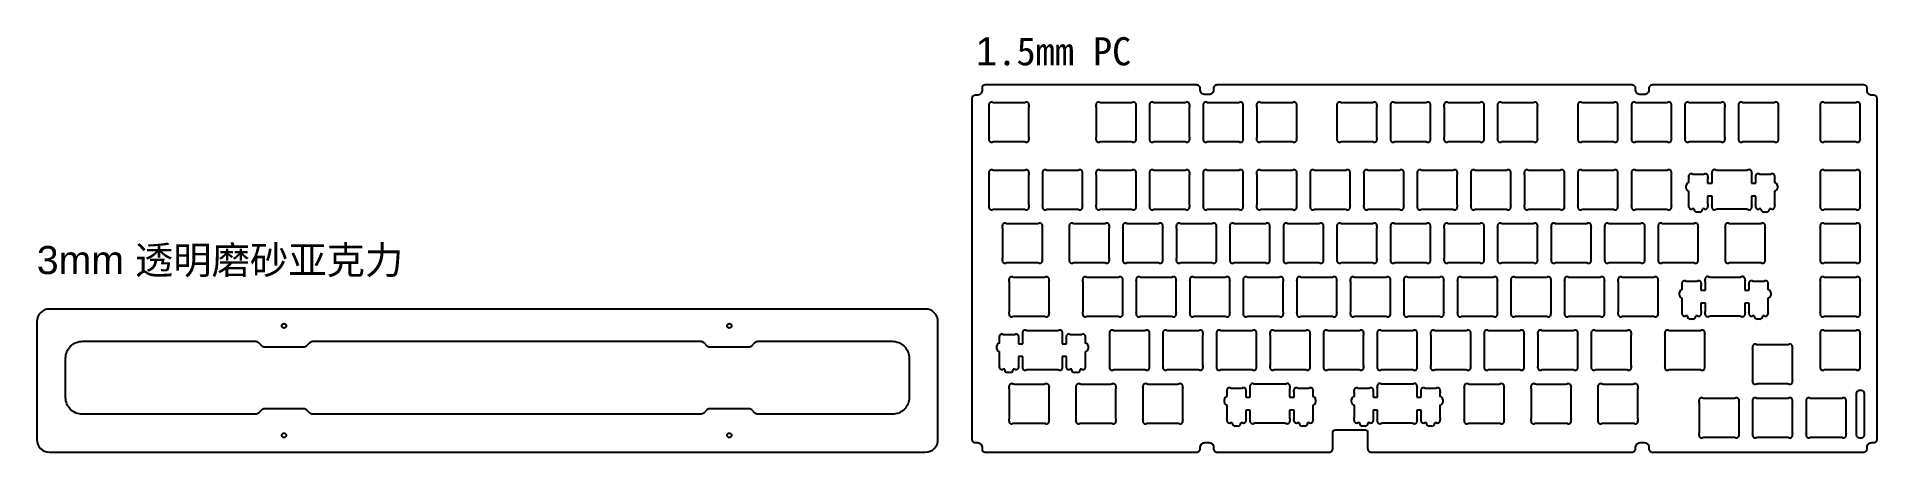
# Model space of a CAD drawing. Header units: millimetres. Extents: x 0 to 655, y 0 to 148.
import ezdxf

# ---------------------------------------------------------------- set-up
doc = ezdxf.new("R2010")
doc.units = ezdxf.units.MM
doc.styles.get("Standard").update_dxf_attribs({"font": 'arial.ttf'})

msp = doc.modelspace()

# ---------------------------------------------------------------- texts
at = {"char_height": 10, "attachment_point": 1}
for s, insert in [('1{\\fSimSun|b0|i0|c134|p2;.5mm PC}', (334.03, 147.79)), ('3mm {\\fSimSun|b0|i0|c134|p2;透明磨砂亚克力}', (0, 73.44))]:
    msp.add_mtext_dynamic_manual_height_columns(s, width=198.0663, gutter_width=12.5, heights=[0], dxfattribs=dict(at, insert=insert))

# ---------------------------------------------------------------- linework, layer by layer
for p, q in [((340.7, 124.52), (351.14, 124.52)), ((378.8, 124.52), (389.24, 124.52)), ((397.85, 124.52), (408.29, 124.52)), ((416.9, 124.52), (427.34, 124.52)), ((435.95, 124.52), (446.39, 124.52)), ((464.52, 124.52), (474.96, 124.52)), ((483.57, 124.52), (494.01, 124.52)), ((502.62, 124.52), (513.06, 124.52)), ((521.67, 124.52), (532.11, 124.52)), ((550.25, 124.52), (560.69, 124.52)), ((569.3, 124.52), (579.74, 124.52)), ((588.35, 124.52), (598.79, 124.52)), ((607.4, 124.52), (617.84, 124.52)), ((636.45, 124.52), (646.89, 124.52)), ((338.92, 112.3), (338.92, 122.75)), ((352.92, 122.75), (352.92, 112.3)), ((377.02, 112.3), (377.02, 122.75)), ((391.02, 122.75), (391.02, 112.3)), ((396.07, 112.3), (396.07, 122.75)), ((410.07, 122.75), (410.07, 112.3)), ((415.12, 112.3), (415.12, 122.75)), ((429.12, 122.75), (429.12, 112.3)), ((434.17, 112.3), (434.17, 122.75)), ((448.17, 122.75), (448.17, 112.3)), ((462.74, 112.3), (462.74, 122.75)), ((476.74, 122.75), (476.74, 112.3)), ((481.79, 112.3), (481.79, 122.75)), ((495.79, 122.75), (495.79, 112.3)), ((500.84, 112.3), (500.84, 122.75)), ((514.84, 122.75), (514.84, 112.3)), ((519.89, 112.3), (519.89, 122.75)), ((533.89, 122.75), (533.89, 112.3)), ((548.47, 112.3), (548.47, 122.75)), ((562.47, 122.75), (562.47, 112.3)), ((567.52, 112.3), (567.52, 122.75)), ((581.52, 122.75), (581.52, 112.3)), ((586.57, 112.3), (586.57, 122.75)), ((600.57, 122.75), (600.57, 112.3)), ((605.62, 112.3), (605.62, 122.75)), ((619.62, 122.75), (619.62, 112.3)), ((634.67, 112.3), (634.67, 122.75)), ((648.67, 122.75), (648.67, 112.3)), ((351.14, 110.52), (340.7, 110.52)), ((389.24, 110.52), (378.8, 110.52)), ((408.29, 110.52), (397.85, 110.52)), ((427.34, 110.52), (416.9, 110.52)), ((446.39, 110.52), (435.95, 110.52)), ((474.96, 110.52), (464.52, 110.52)), ((494.01, 110.52), (483.57, 110.52)), ((513.06, 110.52), (502.62, 110.52)), ((532.11, 110.52), (521.67, 110.52)), ((560.69, 110.52), (550.25, 110.52)), ((579.74, 110.52), (569.3, 110.52)), ((598.79, 110.52), (588.35, 110.52)), ((617.84, 110.52), (607.4, 110.52)), ((646.89, 110.52), (636.45, 110.52)), ((338.92, 88.25), (338.92, 98.7)), ((340.7, 100.47), (351.14, 100.47)), ((352.92, 98.7), (352.92, 88.25)), ((357.97, 88.25), (357.97, 98.7)), ((359.75, 100.47), (370.19, 100.47)), ((371.97, 98.7), (371.97, 88.25)), ((377.02, 88.25), (377.02, 98.7)), ((378.8, 100.47), (389.24, 100.47)), ((391.02, 98.7), (391.02, 88.25)), ((396.07, 88.25), (396.07, 98.7)), ((397.85, 100.47), (408.29, 100.47)), ((410.07, 98.7), (410.07, 88.25)), ((415.12, 88.25), (415.12, 98.7)), ((416.9, 100.47), (427.34, 100.47)), ((429.12, 98.7), (429.12, 88.25)), ((434.17, 88.25), (434.17, 98.7)), ((435.95, 100.47), (446.39, 100.47)), ((448.17, 98.7), (448.17, 88.25)), ((453.22, 88.25), (453.22, 98.7)), ((455, 100.47), (465.44, 100.47)), ((467.22, 98.7), (467.22, 88.25)), ((472.27, 88.25), (472.27, 98.7)), ((474.05, 100.47), (484.49, 100.47)), ((486.27, 98.7), (486.27, 88.25)), ((491.32, 88.25), (491.32, 98.7)), ((493.1, 100.47), (503.54, 100.47)), ((505.32, 98.7), (505.32, 88.25)), ((510.37, 88.25), (510.37, 98.7)), ((512.15, 100.47), (522.59, 100.47)), ((524.37, 98.7), (524.37, 88.25)), ((529.42, 88.25), (529.42, 98.7)), ((531.2, 100.47), (541.64, 100.47)), ((543.42, 98.7), (543.42, 88.25)), ((548.47, 88.25), (548.47, 98.7)), ((550.25, 100.47), (560.69, 100.47)), ((562.47, 98.7), (562.47, 88.25)), ((567.52, 88.25), (567.52, 98.7)), ((569.3, 100.47), (579.74, 100.47)), ((581.52, 98.7), (581.52, 88.25)), ((589.65, 99.03), (592.74, 99.03)), ((596.09, 95.8), (596.09, 98.72)), ((597.87, 100.5), (608.31, 100.5)), ((610.09, 98.72), (610.09, 95.8)), ((613.45, 99.03), (616.54, 99.03)), ((634.67, 88.25), (634.67, 98.7)), ((636.45, 100.47), (646.89, 100.47)), ((648.67, 98.7), (648.67, 88.25)), ((586.87, 94), (586.87, 95)), ((587.87, 96), (587.87, 97.25)), ((587.87, 88.51), (587.87, 93)), ((594.52, 97.25), (594.52, 95.8)), ((594.52, 95.8), (596.09, 95.8)), ((610.09, 95.8), (611.67, 95.8)), ((611.67, 95.8), (611.67, 97.25)), ((618.32, 97.25), (618.32, 96)), ((618.32, 93), (618.32, 88.51)), ((619.32, 95), (619.32, 94)), ((351.14, 86.47), (340.7, 86.47)), ((370.19, 86.47), (359.75, 86.47)), ((389.24, 86.47), (378.8, 86.47)), ((408.29, 86.47), (397.85, 86.47)), ((427.34, 86.47), (416.9, 86.47)), ((446.39, 86.47), (435.95, 86.47)), ((465.44, 86.47), (455, 86.47)), ((484.49, 86.47), (474.05, 86.47)), ((503.54, 86.47), (493.1, 86.47)), ((522.59, 86.47), (512.15, 86.47)), ((541.64, 86.47), (531.2, 86.47)), ((560.69, 86.47), (550.25, 86.47)), ((579.74, 86.47), (569.3, 86.47)), ((589.69, 86.53), (589.69, 86.73)), ((591.69, 85.53), (590.69, 85.53)), ((592.69, 86.73), (592.69, 86.53)), ((596.09, 91.2), (594.52, 91.2)), ((594.52, 91.2), (594.52, 88.51)), ((596.09, 88.28), (596.09, 91.2)), ((608.31, 86.5), (597.87, 86.5)), ((610.09, 91.2), (610.09, 88.28)), ((611.67, 91.2), (610.09, 91.2)), ((611.67, 88.51), (611.67, 91.2)), ((613.49, 86.53), (613.49, 86.73)), ((615.49, 85.53), (614.49, 85.53)), ((616.49, 86.73), (616.49, 86.53)), ((646.89, 86.47), (636.45, 86.47)), ((343.68, 69.2), (343.68, 79.65)), ((345.46, 81.42), (355.9, 81.42)), ((357.68, 79.65), (357.68, 69.2)), ((367.49, 69.2), (367.49, 79.65)), ((369.27, 81.42), (379.71, 81.42)), ((381.49, 79.65), (381.49, 69.2)), ((386.54, 69.2), (386.54, 79.65)), ((388.32, 81.42), (398.76, 81.42)), ((400.54, 79.65), (400.54, 69.2)), ((405.59, 69.2), (405.59, 79.65)), ((407.37, 81.42), (417.81, 81.42)), ((419.59, 79.65), (419.59, 69.2)), ((424.64, 69.2), (424.64, 79.65)), ((426.42, 81.42), (436.86, 81.42)), ((438.64, 79.65), (438.64, 69.2)), ((443.69, 69.2), (443.69, 79.65)), ((445.47, 81.42), (455.91, 81.42)), ((457.69, 79.65), (457.69, 69.2)), ((462.74, 69.2), (462.74, 79.65)), ((464.52, 81.42), (474.96, 81.42)), ((476.74, 79.65), (476.74, 69.2)), ((481.79, 69.2), (481.79, 79.65)), ((483.57, 81.42), (494.01, 81.42)), ((495.79, 79.65), (495.79, 69.2)), ((500.84, 69.2), (500.84, 79.65)), ((502.62, 81.42), (513.06, 81.42)), ((514.84, 79.65), (514.84, 69.2)), ((519.89, 69.2), (519.89, 79.65)), ((521.67, 81.42), (532.11, 81.42)), ((533.89, 79.65), (533.89, 69.2)), ((538.94, 69.2), (538.94, 79.65)), ((540.72, 81.42), (551.16, 81.42)), ((552.94, 79.65), (552.94, 69.2)), ((557.99, 69.2), (557.99, 79.65)), ((559.77, 81.42), (570.21, 81.42)), ((571.99, 79.65), (571.99, 69.2)), ((577.04, 69.2), (577.04, 79.65)), ((578.82, 81.42), (589.26, 81.42)), ((591.04, 79.65), (591.04, 69.2)), ((600.86, 69.2), (600.86, 79.65)), ((602.63, 81.42), (613.08, 81.42)), ((614.86, 79.65), (614.86, 69.2)), ((634.67, 69.2), (634.67, 79.65)), ((636.45, 81.42), (646.89, 81.42)), ((648.67, 79.65), (648.67, 69.2)), ((355.9, 67.42), (345.46, 67.42)), ((379.71, 67.42), (369.27, 67.42)), ((398.76, 67.42), (388.32, 67.42)), ((417.81, 67.42), (407.37, 67.42)), ((436.86, 67.42), (426.42, 67.42)), ((455.91, 67.42), (445.47, 67.42)), ((474.96, 67.42), (464.52, 67.42)), ((494.01, 67.42), (483.57, 67.42)), ((513.06, 67.42), (502.62, 67.42)), ((532.11, 67.42), (521.67, 67.42)), ((551.16, 67.42), (540.72, 67.42)), ((570.21, 67.42), (559.77, 67.42)), ((589.26, 67.42), (578.82, 67.42)), ((613.08, 67.42), (602.63, 67.42)), ((646.89, 67.42), (636.45, 67.42)), ((346.06, 50.15), (346.06, 60.6)), ((347.84, 62.37), (358.28, 62.37)), ((360.06, 60.6), (360.06, 50.15)), ((372.26, 50.15), (372.26, 60.6)), ((374.03, 62.37), (384.48, 62.37)), ((386.26, 60.6), (386.26, 50.15)), ((391.31, 50.15), (391.31, 60.6)), ((393.08, 62.37), (403.53, 62.37)), ((405.31, 60.6), (405.31, 50.15)), ((410.36, 50.15), (410.36, 60.6)), ((412.13, 62.37), (422.58, 62.37)), ((424.36, 60.6), (424.36, 50.15)), ((429.41, 50.15), (429.41, 60.6)), ((431.18, 62.37), (441.63, 62.37)), ((443.41, 60.6), (443.41, 50.15)), ((448.46, 50.15), (448.46, 60.6)), ((450.23, 62.37), (460.68, 62.37)), ((462.46, 60.6), (462.46, 50.15)), ((467.51, 50.15), (467.51, 60.6)), ((469.28, 62.37), (479.73, 62.37)), ((481.51, 60.6), (481.51, 50.15)), ((486.56, 50.15), (486.56, 60.6)), ((488.33, 62.37), (498.78, 62.37)), ((500.56, 60.6), (500.56, 50.15)), ((505.61, 50.15), (505.61, 60.6)), ((507.38, 62.37), (517.83, 62.37)), ((519.61, 60.6), (519.61, 50.15)), ((524.66, 50.15), (524.66, 60.6)), ((526.43, 62.37), (536.88, 62.37)), ((538.66, 60.6), (538.66, 50.15)), ((543.71, 50.15), (543.71, 60.6)), ((545.48, 62.37), (555.93, 62.37)), ((557.71, 60.6), (557.71, 50.15)), ((562.76, 50.15), (562.76, 60.6)), ((564.53, 62.37), (574.98, 62.37)), ((576.76, 60.6), (576.76, 50.15)), ((585.49, 57.9), (585.49, 59.15)), ((587.26, 60.93), (590.36, 60.93)), ((592.14, 59.15), (592.14, 57.7)), ((593.71, 57.7), (593.71, 60.62)), ((595.49, 62.4), (605.93, 62.4)), ((607.71, 60.62), (607.71, 57.7)), ((609.29, 57.7), (609.29, 59.15)), ((611.06, 60.93), (614.16, 60.93)), ((615.94, 59.15), (615.94, 57.9)), ((634.67, 50.15), (634.67, 60.6)), ((636.45, 62.37), (646.89, 62.37)), ((648.67, 60.6), (648.67, 50.15)), ((584.49, 55.9), (584.49, 56.9)), ((585.49, 50.41), (585.49, 54.9)), ((592.14, 57.7), (593.71, 57.7)), ((593.71, 53.1), (592.14, 53.1)), ((592.14, 53.1), (592.14, 50.41)), ((593.71, 50.18), (593.71, 53.1)), ((607.71, 57.7), (609.29, 57.7)), ((607.71, 53.1), (607.71, 50.18)), ((609.29, 53.1), (607.71, 53.1)), ((609.29, 50.41), (609.29, 53.1)), ((615.94, 54.9), (615.94, 50.41)), ((616.94, 56.9), (616.94, 55.9)), ((358.28, 48.37), (347.84, 48.37)), ((384.48, 48.37), (374.03, 48.37)), ((403.53, 48.37), (393.08, 48.37)), ((422.58, 48.37), (412.13, 48.37)), ((441.63, 48.37), (431.18, 48.37)), ((460.68, 48.37), (450.23, 48.37)), ((479.73, 48.37), (469.28, 48.37)), ((498.78, 48.37), (488.33, 48.37)), ((517.83, 48.37), (507.38, 48.37)), ((536.88, 48.37), (526.43, 48.37)), ((555.93, 48.37), (545.48, 48.37)), ((574.98, 48.37), (564.53, 48.37)), ((587.31, 48.43), (587.31, 48.63)), ((589.31, 47.43), (588.31, 47.43)), ((590.31, 48.63), (590.31, 48.43)), ((605.93, 48.4), (595.49, 48.4)), ((611.11, 48.43), (611.11, 48.63)), ((613.11, 47.43), (612.11, 47.43)), ((614.11, 48.63), (614.11, 48.43)), ((646.89, 48.37), (636.45, 48.37)), ((342.6, 38.85), (342.6, 40.1)), ((344.38, 41.88), (347.47, 41.88)), ((349.25, 40.1), (349.25, 38.65)), ((350.82, 38.65), (350.82, 41.57)), ((352.6, 43.35), (363.04, 43.35)), ((364.82, 41.57), (364.82, 38.65)), ((366.4, 38.65), (366.4, 40.1)), ((368.18, 41.88), (371.27, 41.88)), ((373.05, 40.1), (373.05, 38.85)), ((381.78, 31.1), (381.78, 41.55)), ((383.56, 43.32), (394, 43.32)), ((395.78, 41.55), (395.78, 31.1)), ((400.83, 31.1), (400.83, 41.55)), ((402.61, 43.32), (413.05, 43.32)), ((414.83, 41.55), (414.83, 31.1)), ((419.88, 31.1), (419.88, 41.55)), ((421.66, 43.32), (432.1, 43.32)), ((433.88, 41.55), (433.88, 31.1)), ((438.93, 31.1), (438.93, 41.55)), ((440.71, 43.32), (451.15, 43.32)), ((452.93, 41.55), (452.93, 31.1)), ((457.98, 31.1), (457.98, 41.55)), ((459.76, 43.32), (470.2, 43.32)), ((471.98, 41.55), (471.98, 31.1)), ((477.03, 31.1), (477.03, 41.55)), ((478.81, 43.32), (489.25, 43.32)), ((491.03, 41.55), (491.03, 31.1)), ((496.08, 31.1), (496.08, 41.55)), ((497.86, 43.32), (508.3, 43.32)), ((510.08, 41.55), (510.08, 31.1)), ((515.13, 31.1), (515.13, 41.55)), ((516.91, 43.32), (527.35, 43.32)), ((529.13, 41.55), (529.13, 31.1)), ((534.18, 31.1), (534.18, 41.55)), ((535.96, 43.32), (546.4, 43.32)), ((548.18, 41.55), (548.18, 31.1)), ((553.23, 31.1), (553.23, 41.55)), ((555.01, 43.32), (565.45, 43.32)), ((567.23, 41.55), (567.23, 31.1)), ((579.42, 31.1), (579.42, 41.55)), ((581.2, 43.32), (591.64, 43.32)), ((593.42, 41.55), (593.42, 31.1)), ((634.67, 31.1), (634.67, 41.55)), ((636.45, 43.32), (646.89, 43.32)), ((648.67, 41.55), (648.67, 31.1)), ((341.6, 36.85), (341.6, 37.85)), ((342.6, 31.36), (342.6, 35.85)), ((349.25, 38.65), (350.82, 38.65)), ((350.82, 34.05), (349.25, 34.05)), ((349.25, 34.05), (349.25, 31.36)), ((350.82, 31.13), (350.82, 34.05)), ((364.82, 38.65), (366.4, 38.65)), ((364.82, 34.05), (364.82, 31.13)), ((366.4, 34.05), (364.82, 34.05)), ((366.4, 31.36), (366.4, 34.05)), ((373.05, 35.85), (373.05, 31.36)), ((374.05, 37.85), (374.05, 36.85)), ((610.62, 26.1), (610.62, 36.55)), ((612.4, 38.32), (622.84, 38.32)), ((624.62, 36.55), (624.62, 26.1)), ((344.42, 29.38), (344.42, 29.58)), ((346.42, 28.38), (345.42, 28.38)), ((347.42, 29.58), (347.42, 29.38)), ((363.04, 29.35), (352.6, 29.35)), ((368.22, 29.38), (368.22, 29.58)), ((370.22, 28.38), (369.22, 28.38)), ((371.22, 29.58), (371.22, 29.38)), ((394, 29.32), (383.56, 29.32)), ((413.05, 29.32), (402.61, 29.32)), ((432.1, 29.32), (421.66, 29.32)), ((451.15, 29.32), (440.71, 29.32)), ((470.2, 29.32), (459.76, 29.32)), ((489.25, 29.32), (478.81, 29.32)), ((508.3, 29.32), (497.86, 29.32)), ((527.35, 29.32), (516.91, 29.32)), ((546.4, 29.32), (535.96, 29.32)), ((565.45, 29.32), (555.01, 29.32)), ((591.64, 29.32), (581.2, 29.32)), ((646.89, 29.32), (636.45, 29.32)), ((346.06, 12.05), (346.06, 22.5)), ((347.84, 24.28), (358.28, 24.28)), ((360.06, 22.5), (360.06, 12.05)), ((369.87, 12.05), (369.87, 22.5)), ((371.65, 24.28), (382.09, 24.28)), ((383.87, 22.5), (383.87, 12.05)), ((393.69, 12.05), (393.69, 22.5)), ((395.46, 24.28), (405.91, 24.28)), ((407.69, 22.5), (407.69, 12.05)), ((423.56, 19.8), (423.56, 21.05)), ((425.34, 22.83), (428.43, 22.83)), ((430.21, 21.05), (430.21, 19.6)), ((431.79, 19.6), (431.79, 22.52)), ((433.56, 24.3), (444.01, 24.3)), ((445.79, 22.52), (445.79, 19.6)), ((447.36, 19.6), (447.36, 21.05)), ((449.14, 22.83), (452.23, 22.83)), ((454.01, 21.05), (454.01, 19.8)), ((468.81, 19.8), (468.81, 21.05)), ((470.58, 22.83), (473.68, 22.83)), ((475.46, 21.05), (475.46, 19.6)), ((477.03, 19.6), (477.03, 22.52)), ((478.81, 24.3), (489.25, 24.3)), ((491.03, 22.52), (491.03, 19.6)), ((492.61, 19.6), (492.61, 21.05)), ((494.38, 22.83), (497.48, 22.83)), ((499.26, 21.05), (499.26, 19.8)), ((507.99, 12.05), (507.99, 22.5)), ((509.76, 24.28), (520.21, 24.28)), ((521.99, 22.5), (521.99, 12.05)), ((531.8, 12.05), (531.8, 22.5)), ((533.58, 24.28), (544.02, 24.28)), ((545.8, 22.5), (545.8, 12.05)), ((555.61, 12.05), (555.61, 22.5)), ((557.39, 24.28), (567.83, 24.28)), ((569.61, 22.5), (569.61, 12.05)), ((622.84, 24.32), (612.4, 24.32)), ((422.56, 17.8), (422.56, 18.8)), ((423.56, 12.31), (423.56, 16.8)), ((430.21, 19.6), (431.79, 19.6)), ((431.79, 15), (430.21, 15)), ((430.21, 15), (430.21, 12.31)), ((431.79, 12.08), (431.79, 15)), ((445.79, 19.6), (447.36, 19.6)), ((445.79, 15), (445.79, 12.08)), ((447.36, 15), (445.79, 15)), ((447.36, 12.31), (447.36, 15)), ((454.01, 16.8), (454.01, 12.31)), ((455.01, 18.8), (455.01, 17.8)), ((467.81, 17.8), (467.81, 18.8)), ((468.81, 12.31), (468.81, 16.8)), ((475.46, 19.6), (477.03, 19.6)), ((477.03, 15), (475.46, 15)), ((475.46, 15), (475.46, 12.31)), ((477.03, 12.08), (477.03, 15)), ((491.03, 19.6), (492.61, 19.6)), ((491.03, 15), (491.03, 12.08)), ((492.61, 15), (491.03, 15)), ((492.61, 12.31), (492.61, 15)), ((499.26, 16.8), (499.26, 12.31)), ((500.26, 18.8), (500.26, 17.8)), ((591.57, 7.05), (591.57, 17.5)), ((593.35, 19.28), (603.79, 19.28)), ((605.57, 17.5), (605.57, 7.05)), ((610.62, 7.05), (610.62, 17.5)), ((612.4, 19.28), (622.84, 19.28)), ((624.62, 17.5), (624.62, 7.05)), ((629.67, 7.05), (629.67, 17.5)), ((631.45, 19.28), (641.89, 19.28)), ((643.67, 17.5), (643.67, 7.05)), ((358.28, 10.28), (347.84, 10.28)), ((382.09, 10.28), (371.65, 10.28)), ((405.91, 10.28), (395.46, 10.28)), ((425.39, 10.33), (425.39, 10.53)), ((427.39, 9.33), (426.39, 9.33)), ((428.39, 10.53), (428.39, 10.33)), ((444.01, 10.3), (433.56, 10.3)), ((449.19, 10.33), (449.19, 10.53)), ((451.19, 9.33), (450.19, 9.33)), ((452.19, 10.53), (452.19, 10.33)), ((470.63, 10.33), (470.63, 10.53)), ((472.63, 9.33), (471.63, 9.33)), ((473.63, 10.53), (473.63, 10.33)), ((489.25, 10.3), (478.81, 10.3)), ((494.43, 10.33), (494.43, 10.53)), ((496.43, 9.33), (495.43, 9.33)), ((497.43, 10.53), (497.43, 10.33)), ((520.21, 10.28), (509.76, 10.28)), ((544.02, 10.28), (533.58, 10.28)), ((567.83, 10.28), (557.39, 10.28)), ((603.79, 5.28), (593.35, 5.28)), ((622.84, 5.28), (612.4, 5.28)), ((641.89, 5.28), (631.45, 5.28))]:
    msp.add_line(p, q)
for points in [[(574.94, 130.8, 0.414214), (573.59, 129.45), (573.59, 129.02, -0.414214), (571.94, 127.37), (570.54, 127.37, -0.414214), (568.89, 129.02), (568.89, 129.45, 0.414214), (567.54, 130.8), (420.04, 130.8, 0.414214), (418.69, 129.45), (418.69, 129.02, -0.414214), (417.04, 127.37), (415.64, 127.37, -0.414214), (413.99, 129.02), (413.99, 129.45, 0.414214), (412.64, 130.8), (337.47, 130.8, 0.414214), (336.32, 129.65), (336.32, 128.78, -0.414214), (334.67, 127.13), (333.89, 127.13, 0.414214), (332.74, 125.98), (332.74, 4.58, 0.414214), (333.89, 3.43), (334.67, 3.43, -0.414214), (336.32, 1.78), (336.32, 1.15, 0.414214), (337.47, 0), (412.64, 0, 0.414214), (413.99, 1.35), (413.99, 1.78, -0.414214), (415.64, 3.43), (417.04, 3.43, -0.414214), (418.69, 1.78), (418.69, 1.35, 0.414214), (420.04, 0), (459.83, 0, 0.414214), (461.18, 1.35), (461.18, 7.14, -0.41418), (461.96, 7.93), (472.76, 7.93, -0.41418), (473.54, 7.14), (473.54, 1.35, 0.414214), (474.89, 0), (567.54, 0, 0.414214), (568.89, 1.35), (568.89, 1.78, -0.414214), (570.54, 3.43), (571.94, 3.43, -0.414214), (573.59, 1.78), (573.59, 1.35, 0.414214), (574.94, 0), (650.12, 0, 0.414214), (651.27, 1.15), (651.27, 1.78, -0.414214), (652.92, 3.43), (653.69, 3.43, 0.414214), (654.84, 4.58), (654.84, 125.98, 0.414214), (653.69, 127.13), (652.92, 127.13, -0.414214), (651.27, 128.78), (651.27, 129.65, 0.414214), (650.12, 130.8)], [(4.5, 0), (316.15, 0, 0.414214), (320.65, 4.5), (320.65, 46.5, 0.414214), (316.15, 51), (4.5, 51, 0.414214), (0, 46.5), (0, 4.5, 0.414214)], [(238.41, 15.06), (237.29, 13.94, -0.198912), (236.23, 13.5), (98.17, 13.5, -0.198912), (97.11, 13.94), (95.99, 15.06, 0.198912), (94.93, 15.5), (81.07, 15.5, 0.198912), (80.01, 15.06), (78.89, 13.94, -0.198912), (77.83, 13.5), (16.25, 13.5, -0.414214), (10.25, 19.5), (10.25, 33.5, -0.414214), (16.25, 39.5), (77.83, 39.5, -0.198912), (78.89, 39.06), (80.01, 37.94, 0.198912), (81.07, 37.5), (94.93, 37.5, 0.198912), (95.99, 37.94), (97.11, 39.06, -0.198912), (98.17, 39.5), (236.23, 39.5, -0.198912), (237.29, 39.06), (238.41, 37.94, 0.198912), (239.47, 37.5), (253.33, 37.5, 0.198912), (254.39, 37.94), (255.51, 39.06, -0.198912), (256.57, 39.5), (304.4, 39.5, -0.414214), (310.4, 33.5), (310.4, 19.5, -0.414214), (304.4, 13.5), (256.57, 13.5, -0.198912), (255.51, 13.94), (254.39, 15.06, 0.198912), (253.33, 15.5), (239.47, 15.5, 0.198912)], [(649.31, 5.16, 0.414214), (650.31, 6.16), (650.31, 20.93, 0.414214), (649.31, 21.93), (648.41, 21.93, 0.414214), (647.41, 20.93), (647.41, 6.16, 0.414214), (648.41, 5.16)]]:
    msp.add_lwpolyline(points, format="xyb", close=True)
for centre in [(87.98, 45), (246.4, 45), (87.98, 6), (246.4, 6)]:
    msp.add_circle(centre, 0.8)
for centre, radius, start, end in [((339.77, 123.67), 1, 72.02374, 197.97626), ((340.7, 126.52), 2, 252.02374, 270), ((351.14, 126.52), 2, 270, 287.97626), ((352.06, 123.67), 1, 342.02374, 107.97626), ((377.87, 123.67), 1, 72.02374, 197.97626), ((378.8, 126.52), 2, 252.02374, 270), ((389.24, 126.52), 2, 270, 287.97626), ((390.16, 123.67), 1, 342.02374, 107.97626), ((396.92, 123.67), 1, 72.02374, 197.97626), ((397.85, 126.52), 2, 252.02374, 270), ((408.29, 126.52), 2, 270, 287.97626), ((409.21, 123.67), 1, 342.02374, 107.97626), ((415.97, 123.67), 1, 72.02374, 197.97626), ((416.9, 126.52), 2, 252.02374, 270), ((427.34, 126.52), 2, 270, 287.97626), ((428.26, 123.67), 1, 342.02374, 107.97626), ((435.02, 123.67), 1, 72.02374, 197.97626), ((435.95, 126.52), 2, 252.02374, 270), ((446.39, 126.52), 2, 270, 287.97626), ((447.31, 123.67), 1, 342.02374, 107.97626), ((463.6, 123.67), 1, 72.02374, 197.97626), ((464.52, 126.52), 2, 252.02374, 270), ((474.96, 126.52), 2, 270, 287.97626), ((475.89, 123.67), 1, 342.02374, 107.97626), ((482.65, 123.67), 1, 72.02374, 197.97626), ((483.57, 126.52), 2, 252.02374, 270), ((494.01, 126.52), 2, 270, 287.97626), ((494.94, 123.67), 1, 342.02374, 107.97626), ((501.7, 123.67), 1, 72.02374, 197.97626), ((502.62, 126.52), 2, 252.02374, 270), ((513.06, 126.52), 2, 270, 287.97626), ((513.99, 123.67), 1, 342.02374, 107.97626), ((520.75, 123.67), 1, 72.02374, 197.97626), ((521.67, 126.52), 2, 252.02374, 270), ((532.11, 126.52), 2, 270, 287.97626), ((533.04, 123.67), 1, 342.02374, 107.97626), ((549.32, 123.67), 1, 72.02374, 197.97626), ((550.25, 126.52), 2, 252.02374, 270), ((560.69, 126.52), 2, 270, 287.97626), ((561.61, 123.67), 1, 342.02374, 107.97626), ((568.37, 123.67), 1, 72.02374, 197.97626), ((569.3, 126.52), 2, 252.02374, 270), ((579.74, 126.52), 2, 270, 287.97626), ((580.66, 123.67), 1, 342.02374, 107.97626), ((587.42, 123.67), 1, 72.02374, 197.97626), ((588.35, 126.52), 2, 252.02374, 270), ((598.79, 126.52), 2, 270, 287.97626), ((599.71, 123.67), 1, 342.02374, 107.97626), ((606.47, 123.67), 1, 72.02374, 197.97626), ((607.4, 126.52), 2, 252.02374, 270), ((617.84, 126.52), 2, 270, 287.97626), ((618.76, 123.67), 1, 342.02374, 107.97626), ((635.52, 123.67), 1, 72.02374, 197.97626), ((636.45, 126.52), 2, 252.02374, 270), ((646.89, 126.52), 2, 270, 287.97626), ((647.81, 123.67), 1, 342.02374, 107.97626), ((336.92, 122.75), 2, 0, 17.97626), ((354.92, 122.75), 2, 162.02374, 180), ((375.02, 122.75), 2, 0, 17.97626), ((393.02, 122.75), 2, 162.02374, 180), ((394.07, 122.75), 2, 0, 17.97626), ((412.07, 122.75), 2, 162.02374, 180), ((413.12, 122.75), 2, 0, 17.97626), ((431.12, 122.75), 2, 162.02374, 180), ((432.17, 122.75), 2, 0, 17.97626), ((450.17, 122.75), 2, 162.02374, 180), ((460.74, 122.75), 2, 0, 17.97626), ((478.74, 122.75), 2, 162.02374, 180), ((479.79, 122.75), 2, 0, 17.97626), ((497.79, 122.75), 2, 162.02374, 180), ((498.84, 122.75), 2, 0, 17.97626), ((516.84, 122.75), 2, 162.02374, 180), ((517.89, 122.75), 2, 0, 17.97626), ((535.89, 122.75), 2, 162.02374, 180), ((546.47, 122.75), 2, 0, 17.97626), ((564.47, 122.75), 2, 162.02374, 180), ((565.52, 122.75), 2, 0, 17.97626), ((583.52, 122.75), 2, 162.02374, 180), ((584.57, 122.75), 2, 0, 17.97626), ((602.57, 122.75), 2, 162.02374, 180), ((603.62, 122.75), 2, 0, 17.97626), ((621.62, 122.75), 2, 162.02374, 180), ((632.67, 122.75), 2, 0, 17.97626), ((650.67, 122.75), 2, 162.02374, 180), ((339.77, 111.38), 1, 162.02374, 287.97626), ((336.92, 112.3), 2, 342.02374, 360), ((352.06, 111.38), 1, 252.02374, 17.97626), ((354.92, 112.3), 2, 180, 197.97626), ((377.87, 111.38), 1, 162.02374, 287.97626), ((375.02, 112.3), 2, 342.02374, 360), ((390.16, 111.38), 1, 252.02374, 17.97626), ((393.02, 112.3), 2, 180, 197.97626), ((396.92, 111.38), 1, 162.02374, 287.97626), ((394.07, 112.3), 2, 342.02374, 360), ((409.21, 111.38), 1, 252.02374, 17.97626), ((412.07, 112.3), 2, 180, 197.97626), ((415.97, 111.38), 1, 162.02374, 287.97626), ((413.12, 112.3), 2, 342.02374, 360), ((428.26, 111.38), 1, 252.02374, 17.97626), ((431.12, 112.3), 2, 180, 197.97626), ((435.02, 111.38), 1, 162.02374, 287.97626), ((432.17, 112.3), 2, 342.02374, 360), ((447.31, 111.38), 1, 252.02374, 17.97626), ((450.17, 112.3), 2, 180, 197.97626), ((463.6, 111.38), 1, 162.02374, 287.97626), ((460.74, 112.3), 2, 342.02374, 360), ((475.89, 111.38), 1, 252.02374, 17.97626), ((478.74, 112.3), 2, 180, 197.97626), ((482.65, 111.38), 1, 162.02374, 287.97626), ((479.79, 112.3), 2, 342.02374, 360), ((494.94, 111.38), 1, 252.02374, 17.97626), ((497.79, 112.3), 2, 180, 197.97626), ((501.7, 111.38), 1, 162.02374, 287.97626), ((498.84, 112.3), 2, 342.02374, 360), ((513.99, 111.38), 1, 252.02374, 17.97626), ((516.84, 112.3), 2, 180, 197.97626), ((520.75, 111.38), 1, 162.02374, 287.97626), ((517.89, 112.3), 2, 342.02374, 360), ((533.04, 111.38), 1, 252.02374, 17.97626), ((535.89, 112.3), 2, 180, 197.97626), ((549.32, 111.38), 1, 162.02374, 287.97626), ((546.47, 112.3), 2, 342.02374, 360), ((561.61, 111.38), 1, 252.02374, 17.97626), ((564.47, 112.3), 2, 180, 197.97626), ((568.37, 111.38), 1, 162.02374, 287.97626), ((565.52, 112.3), 2, 342.02374, 360), ((580.66, 111.38), 1, 252.02374, 17.97626), ((583.52, 112.3), 2, 180, 197.97626), ((587.42, 111.38), 1, 162.02374, 287.97626), ((584.57, 112.3), 2, 342.02374, 360), ((599.71, 111.38), 1, 252.02374, 17.97626), ((602.57, 112.3), 2, 180, 197.97626), ((606.47, 111.38), 1, 162.02374, 287.97626), ((603.62, 112.3), 2, 342.02374, 360), ((618.76, 111.38), 1, 252.02374, 17.97626), ((621.62, 112.3), 2, 180, 197.97626), ((635.52, 111.38), 1, 162.02374, 287.97626), ((632.67, 112.3), 2, 342.02374, 360), ((647.81, 111.38), 1, 252.02374, 17.97626), ((650.67, 112.3), 2, 180, 197.97626), ((340.7, 108.52), 2, 90, 107.97626), ((351.14, 108.52), 2, 72.02374, 90), ((378.8, 108.52), 2, 90, 107.97626), ((389.24, 108.52), 2, 72.02374, 90), ((397.85, 108.52), 2, 90, 107.97626), ((408.29, 108.52), 2, 72.02374, 90), ((416.9, 108.52), 2, 90, 107.97626), ((427.34, 108.52), 2, 72.02374, 90), ((435.95, 108.52), 2, 90, 107.97626), ((446.39, 108.52), 2, 72.02374, 90), ((464.52, 108.52), 2, 90, 107.97626), ((474.96, 108.52), 2, 72.02374, 90), ((483.57, 108.52), 2, 90, 107.97626), ((494.01, 108.52), 2, 72.02374, 90), ((502.62, 108.52), 2, 90, 107.97626), ((513.06, 108.52), 2, 72.02374, 90), ((521.67, 108.52), 2, 90, 107.97626), ((532.11, 108.52), 2, 72.02374, 90), ((550.25, 108.52), 2, 90, 107.97626), ((560.69, 108.52), 2, 72.02374, 90), ((569.3, 108.52), 2, 90, 107.97626), ((579.74, 108.52), 2, 72.02374, 90), ((588.35, 108.52), 2, 90, 107.97626), ((598.79, 108.52), 2, 72.02374, 90), ((607.4, 108.52), 2, 90, 107.97626), ((617.84, 108.52), 2, 72.02374, 90), ((636.45, 108.52), 2, 90, 107.97626), ((646.89, 108.52), 2, 72.02374, 90), ((339.77, 99.62), 1, 72.02374, 197.97626), ((336.92, 98.7), 2, 0, 17.97626), ((340.7, 102.47), 2, 252.02374, 270), ((351.14, 102.47), 2, 270, 287.97626), ((352.06, 99.62), 1, 342.02374, 107.97626), ((354.92, 98.7), 2, 162.02374, 180), ((358.82, 99.62), 1, 72.02374, 197.97626), ((355.97, 98.7), 2, 0, 17.97626), ((359.75, 102.47), 2, 252.02374, 270), ((370.19, 102.47), 2, 270, 287.97626), ((371.11, 99.62), 1, 342.02374, 107.97626), ((373.97, 98.7), 2, 162.02374, 180), ((377.87, 99.62), 1, 72.02374, 197.97626), ((375.02, 98.7), 2, 0, 17.97626), ((378.8, 102.47), 2, 252.02374, 270), ((389.24, 102.47), 2, 270, 287.97626), ((390.16, 99.62), 1, 342.02374, 107.97626), ((393.02, 98.7), 2, 162.02374, 180), ((396.92, 99.62), 1, 72.02374, 197.97626), ((394.07, 98.7), 2, 0, 17.97626), ((397.85, 102.47), 2, 252.02374, 270), ((408.29, 102.47), 2, 270, 287.97626), ((409.21, 99.62), 1, 342.02374, 107.97626), ((412.07, 98.7), 2, 162.02374, 180), ((415.97, 99.62), 1, 72.02374, 197.97626), ((413.12, 98.7), 2, 0, 17.97626), ((416.9, 102.47), 2, 252.02374, 270), ((427.34, 102.47), 2, 270, 287.97626), ((428.26, 99.62), 1, 342.02374, 107.97626), ((431.12, 98.7), 2, 162.02374, 180), ((435.02, 99.62), 1, 72.02374, 197.97626), ((432.17, 98.7), 2, 0, 17.97626), ((435.95, 102.47), 2, 252.02374, 270), ((446.39, 102.47), 2, 270, 287.97626), ((447.31, 99.62), 1, 342.02374, 107.97626), ((450.17, 98.7), 2, 162.02374, 180), ((454.07, 99.62), 1, 72.02374, 197.97626), ((451.22, 98.7), 2, 0, 17.97626), ((455, 102.47), 2, 252.02374, 270), ((465.44, 102.47), 2, 270, 287.97626), ((466.36, 99.62), 1, 342.02374, 107.97626), ((469.22, 98.7), 2, 162.02374, 180), ((473.12, 99.62), 1, 72.02374, 197.97626), ((470.27, 98.7), 2, 0, 17.97626), ((474.05, 102.47), 2, 252.02374, 270), ((484.49, 102.47), 2, 270, 287.97626), ((485.41, 99.62), 1, 342.02374, 107.97626), ((488.27, 98.7), 2, 162.02374, 180), ((492.17, 99.62), 1, 72.02374, 197.97626), ((489.32, 98.7), 2, 0, 17.97626), ((493.1, 102.47), 2, 252.02374, 270), ((503.54, 102.47), 2, 270, 287.97626), ((504.46, 99.62), 1, 342.02374, 107.97626), ((507.32, 98.7), 2, 162.02374, 180), ((511.22, 99.62), 1, 72.02374, 197.97626), ((508.37, 98.7), 2, 0, 17.97626), ((512.15, 102.47), 2, 252.02374, 270), ((522.59, 102.47), 2, 270, 287.97626), ((523.51, 99.62), 1, 342.02374, 107.97626), ((526.37, 98.7), 2, 162.02374, 180), ((530.27, 99.62), 1, 72.02374, 197.97626), ((527.42, 98.7), 2, 0, 17.97626), ((531.2, 102.47), 2, 252.02374, 270), ((541.64, 102.47), 2, 270, 287.97626), ((542.56, 99.62), 1, 342.02374, 107.97626), ((545.42, 98.7), 2, 162.02374, 180), ((549.32, 99.62), 1, 72.02374, 197.97626), ((546.47, 98.7), 2, 0, 17.97626), ((550.25, 102.47), 2, 252.02374, 270), ((560.69, 102.47), 2, 270, 287.97626), ((561.61, 99.62), 1, 342.02374, 107.97626), ((564.47, 98.7), 2, 162.02374, 180), ((568.37, 99.62), 1, 72.02374, 197.97626), ((565.52, 98.7), 2, 0, 17.97626), ((569.3, 102.47), 2, 252.02374, 270), ((579.74, 102.47), 2, 270, 287.97626), ((580.66, 99.62), 1, 342.02374, 107.97626), ((583.52, 98.7), 2, 162.02374, 180), ((588.72, 98.18), 1, 72.02374, 197.97626), ((589.65, 101.03), 2, 252.02374, 270), ((592.74, 101.03), 2, 270, 287.97626), ((593.66, 98.18), 1, 342.02374, 107.97626), ((596.95, 99.65), 1, 72.02374, 197.97626), ((594.09, 98.72), 2, 0, 17.97626), ((597.87, 102.5), 2, 252.02374, 270), ((608.31, 102.5), 2, 270, 287.97626), ((609.24, 99.65), 1, 342.02374, 107.97626), ((612.09, 98.72), 2, 162.02374, 180), ((612.52, 98.18), 1, 72.02374, 197.97626), ((613.45, 101.03), 2, 252.02374, 270), ((616.54, 101.03), 2, 270, 287.97626), ((617.46, 98.18), 1, 342.02374, 107.97626), ((635.52, 99.62), 1, 72.02374, 197.97626), ((632.67, 98.7), 2, 0, 17.97626), ((636.45, 102.47), 2, 252.02374, 270), ((646.89, 102.47), 2, 270, 287.97626), ((647.81, 99.62), 1, 342.02374, 107.97626), ((650.67, 98.7), 2, 162.02374, 180), ((587.87, 95), 1, 90, 180), ((587.87, 94), 1, 180, 270), ((585.87, 97.25), 2, 360, 17.97626), ((596.52, 97.25), 2, 162.02374, 180), ((609.67, 97.25), 2, 0, 17.97626), ((620.32, 97.25), 2, 162.02374, 180), ((618.32, 95), 1, 0, 90), ((618.32, 94), 1, 270, 0), ((339.77, 87.33), 1, 162.02374, 287.97626), ((336.92, 88.25), 2, 342.02374, 360), ((340.7, 84.47), 2, 90, 107.97626), ((351.14, 84.47), 2, 72.02374, 90), ((352.06, 87.33), 1, 252.02374, 17.97626), ((354.92, 88.25), 2, 180, 197.97626), ((358.82, 87.33), 1, 162.02374, 287.97626), ((355.97, 88.25), 2, 342.02374, 360), ((359.75, 84.47), 2, 90, 107.97626), ((370.19, 84.47), 2, 72.02374, 90), ((371.11, 87.33), 1, 252.02374, 17.97626), ((373.97, 88.25), 2, 180, 197.97626), ((377.87, 87.33), 1, 162.02374, 287.97626), ((375.02, 88.25), 2, 342.02374, 360), ((378.8, 84.47), 2, 90, 107.97626), ((389.24, 84.47), 2, 72.02374, 90), ((390.16, 87.33), 1, 252.02374, 17.97626), ((393.02, 88.25), 2, 180, 197.97626), ((396.92, 87.33), 1, 162.02374, 287.97626), ((394.07, 88.25), 2, 342.02374, 360), ((397.85, 84.47), 2, 90, 107.97626), ((408.29, 84.47), 2, 72.02374, 90), ((409.21, 87.33), 1, 252.02374, 17.97626), ((412.07, 88.25), 2, 180, 197.97626), ((415.97, 87.33), 1, 162.02374, 287.97626), ((413.12, 88.25), 2, 342.02374, 360), ((416.9, 84.47), 2, 90, 107.97626), ((427.34, 84.47), 2, 72.02374, 90), ((428.26, 87.33), 1, 252.02374, 17.97626), ((431.12, 88.25), 2, 180, 197.97626), ((435.02, 87.33), 1, 162.02374, 287.97626), ((432.17, 88.25), 2, 342.02374, 360), ((435.95, 84.47), 2, 90, 107.97626), ((446.39, 84.47), 2, 72.02374, 90), ((447.31, 87.33), 1, 252.02374, 17.97626), ((450.17, 88.25), 2, 180, 197.97626), ((454.07, 87.33), 1, 162.02374, 287.97626), ((451.22, 88.25), 2, 342.02374, 360), ((455, 84.47), 2, 90, 107.97626), ((465.44, 84.47), 2, 72.02374, 90), ((466.36, 87.33), 1, 252.02374, 17.97626), ((469.22, 88.25), 2, 180, 197.97626), ((473.12, 87.33), 1, 162.02374, 287.97626), ((470.27, 88.25), 2, 342.02374, 360), ((474.05, 84.47), 2, 90, 107.97626), ((484.49, 84.47), 2, 72.02374, 90), ((485.41, 87.33), 1, 252.02374, 17.97626), ((488.27, 88.25), 2, 180, 197.97626), ((492.17, 87.33), 1, 162.02374, 287.97626), ((489.32, 88.25), 2, 342.02374, 360), ((493.1, 84.47), 2, 90, 107.97626), ((503.54, 84.47), 2, 72.02374, 90), ((504.46, 87.33), 1, 252.02374, 17.97626), ((507.32, 88.25), 2, 180, 197.97626), ((511.22, 87.33), 1, 162.02374, 287.97626), ((508.37, 88.25), 2, 342.02374, 360), ((512.15, 84.47), 2, 90, 107.97626), ((522.59, 84.47), 2, 72.02374, 90), ((523.51, 87.33), 1, 252.02374, 17.97626), ((526.37, 88.25), 2, 180, 197.97626), ((530.27, 87.33), 1, 162.02374, 287.97626), ((527.42, 88.25), 2, 342.02374, 360), ((531.2, 84.47), 2, 90, 107.97626), ((541.64, 84.47), 2, 72.02374, 90), ((542.56, 87.33), 1, 252.02374, 17.97626), ((545.42, 88.25), 2, 180, 197.97626), ((549.32, 87.33), 1, 162.02374, 287.97626), ((546.47, 88.25), 2, 342.02374, 360), ((550.25, 84.47), 2, 90, 107.97626), ((560.69, 84.47), 2, 72.02374, 90), ((561.61, 87.33), 1, 252.02374, 17.97626), ((564.47, 88.25), 2, 180, 197.97626), ((568.37, 87.33), 1, 162.02374, 287.97626), ((565.52, 88.25), 2, 342.02374, 360), ((569.3, 84.47), 2, 90, 107.97626), ((579.74, 84.47), 2, 72.02374, 90), ((580.66, 87.33), 1, 252.02374, 17.97626), ((583.52, 88.25), 2, 180, 197.97626), ((588.72, 87.58), 1, 162.02374, 287.97626), ((585.87, 88.51), 2, 342.02374, 0), ((589.65, 84.73), 2, 88.69418, 107.97626), ((590.69, 86.53), 1, 180, 270), ((591.69, 86.53), 1, 270, 0), ((592.74, 84.73), 2, 72.02374, 91.30582), ((593.66, 87.58), 1, 252.02374, 17.97626), ((596.52, 88.51), 2, 180, 197.97626), ((596.95, 87.35), 1, 162.02374, 287.97626), ((594.09, 88.28), 2, 342.02374, 360), ((597.87, 84.5), 2, 90, 107.97626), ((608.31, 84.5), 2, 72.02374, 90), ((609.24, 87.35), 1, 252.02374, 17.97626), ((612.09, 88.28), 2, 180, 197.97626), ((612.52, 87.58), 1, 162.02374, 287.97626), ((609.67, 88.51), 2, 342.02374, 0), ((613.45, 84.73), 2, 88.69418, 107.97626), ((614.49, 86.53), 1, 180, 270), ((615.49, 86.53), 1, 270, 360), ((616.54, 84.73), 2, 72.02374, 91.30582), ((617.46, 87.58), 1, 252.02374, 17.97626), ((620.32, 88.51), 2, 180, 197.97626), ((635.52, 87.33), 1, 162.02374, 287.97626), ((632.67, 88.25), 2, 342.02374, 360), ((636.45, 84.47), 2, 90, 107.97626), ((646.89, 84.47), 2, 72.02374, 90), ((647.81, 87.33), 1, 252.02374, 17.97626), ((650.67, 88.25), 2, 180, 197.97626), ((344.53, 80.57), 1, 72.02374, 197.97626), ((341.68, 79.65), 2, 0, 17.97626), ((345.46, 83.42), 2, 252.02374, 270), ((355.9, 83.42), 2, 270, 287.97626), ((356.83, 80.57), 1, 342.02374, 107.97626), ((359.68, 79.65), 2, 162.02374, 180), ((368.35, 80.57), 1, 72.02374, 197.97626), ((365.49, 79.65), 2, 0, 17.97626), ((369.27, 83.42), 2, 252.02374, 270), ((379.71, 83.42), 2, 270, 287.97626), ((380.64, 80.57), 1, 342.02374, 107.97626), ((383.49, 79.65), 2, 162.02374, 180), ((387.4, 80.57), 1, 72.02374, 197.97626), ((384.54, 79.65), 2, 0, 17.97626), ((388.32, 83.42), 2, 252.02374, 270), ((398.76, 83.42), 2, 270, 287.97626), ((399.69, 80.57), 1, 342.02374, 107.97626), ((402.54, 79.65), 2, 162.02374, 180), ((406.45, 80.57), 1, 72.02374, 197.97626), ((403.59, 79.65), 2, 0, 17.97626), ((407.37, 83.42), 2, 252.02374, 270), ((417.81, 83.42), 2, 270, 287.97626), ((418.74, 80.57), 1, 342.02374, 107.97626), ((421.59, 79.65), 2, 162.02374, 180), ((425.5, 80.57), 1, 72.02374, 197.97626), ((422.64, 79.65), 2, 0, 17.97626), ((426.42, 83.42), 2, 252.02374, 270), ((436.86, 83.42), 2, 270, 287.97626), ((437.79, 80.57), 1, 342.02374, 107.97626), ((440.64, 79.65), 2, 162.02374, 180), ((444.55, 80.57), 1, 72.02374, 197.97626), ((441.69, 79.65), 2, 0, 17.97626), ((445.47, 83.42), 2, 252.02374, 270), ((455.91, 83.42), 2, 270, 287.97626), ((456.84, 80.57), 1, 342.02374, 107.97626), ((459.69, 79.65), 2, 162.02374, 180), ((463.6, 80.57), 1, 72.02374, 197.97626), ((460.74, 79.65), 2, 0, 17.97626), ((464.52, 83.42), 2, 252.02374, 270), ((474.96, 83.42), 2, 270, 287.97626), ((475.89, 80.57), 1, 342.02374, 107.97626), ((478.74, 79.65), 2, 162.02374, 180), ((482.65, 80.57), 1, 72.02374, 197.97626), ((479.79, 79.65), 2, 0, 17.97626), ((483.57, 83.42), 2, 252.02374, 270), ((494.01, 83.42), 2, 270, 287.97626), ((494.94, 80.57), 1, 342.02374, 107.97626), ((497.79, 79.65), 2, 162.02374, 180), ((501.7, 80.57), 1, 72.02374, 197.97626), ((498.84, 79.65), 2, 0, 17.97626), ((502.62, 83.42), 2, 252.02374, 270), ((513.06, 83.42), 2, 270, 287.97626), ((513.99, 80.57), 1, 342.02374, 107.97626), ((516.84, 79.65), 2, 162.02374, 180), ((520.75, 80.57), 1, 72.02374, 197.97626), ((517.89, 79.65), 2, 0, 17.97626), ((521.67, 83.42), 2, 252.02374, 270), ((532.11, 83.42), 2, 270, 287.97626), ((533.04, 80.57), 1, 342.02374, 107.97626), ((535.89, 79.65), 2, 162.02374, 180), ((539.8, 80.57), 1, 72.02374, 197.97626), ((536.94, 79.65), 2, 0, 17.97626), ((540.72, 83.42), 2, 252.02374, 270), ((551.16, 83.42), 2, 270, 287.97626), ((552.09, 80.57), 1, 342.02374, 107.97626), ((554.94, 79.65), 2, 162.02374, 180), ((558.85, 80.57), 1, 72.02374, 197.97626), ((555.99, 79.65), 2, 0, 17.97626), ((559.77, 83.42), 2, 252.02374, 270), ((570.21, 83.42), 2, 270, 287.97626), ((571.14, 80.57), 1, 342.02374, 107.97626), ((573.99, 79.65), 2, 162.02374, 180), ((577.9, 80.57), 1, 72.02374, 197.97626), ((575.04, 79.65), 2, 0, 17.97626), ((578.82, 83.42), 2, 252.02374, 270), ((589.26, 83.42), 2, 270, 287.97626), ((590.19, 80.57), 1, 342.02374, 107.97626), ((593.04, 79.65), 2, 162.02374, 180), ((601.71, 80.57), 1, 72.02374, 197.97626), ((598.86, 79.65), 2, 0, 17.97626), ((602.63, 83.42), 2, 252.02374, 270), ((613.08, 83.42), 2, 270, 287.97626), ((614, 80.57), 1, 342.02374, 107.97626), ((616.86, 79.65), 2, 162.02374, 180), ((635.52, 80.57), 1, 72.02374, 197.97626), ((632.67, 79.65), 2, 0, 17.97626), ((636.45, 83.42), 2, 252.02374, 270), ((646.89, 83.42), 2, 270, 287.97626), ((647.81, 80.57), 1, 342.02374, 107.97626), ((650.67, 79.65), 2, 162.02374, 180), ((344.53, 68.28), 1, 162.02374, 287.97626), ((341.68, 69.2), 2, 342.02374, 360), ((345.46, 65.42), 2, 90, 107.97626), ((355.9, 65.42), 2, 72.02374, 90), ((356.83, 68.28), 1, 252.02374, 17.97626), ((359.68, 69.2), 2, 180, 197.97626), ((368.35, 68.28), 1, 162.02374, 287.97626), ((365.49, 69.2), 2, 342.02374, 360), ((369.27, 65.42), 2, 90, 107.97626), ((379.71, 65.42), 2, 72.02374, 90), ((380.64, 68.28), 1, 252.02374, 17.97626), ((383.49, 69.2), 2, 180, 197.97626), ((387.4, 68.28), 1, 162.02374, 287.97626), ((384.54, 69.2), 2, 342.02374, 360), ((388.32, 65.42), 2, 90, 107.97626), ((398.76, 65.42), 2, 72.02374, 90), ((399.69, 68.28), 1, 252.02374, 17.97626), ((402.54, 69.2), 2, 180, 197.97626), ((406.45, 68.28), 1, 162.02374, 287.97626), ((403.59, 69.2), 2, 342.02374, 360), ((407.37, 65.42), 2, 90, 107.97626), ((417.81, 65.42), 2, 72.02374, 90), ((418.74, 68.28), 1, 252.02374, 17.97626), ((421.59, 69.2), 2, 180, 197.97626), ((425.5, 68.28), 1, 162.02374, 287.97626), ((422.64, 69.2), 2, 342.02374, 360), ((426.42, 65.42), 2, 90, 107.97626), ((436.86, 65.42), 2, 72.02374, 90), ((437.79, 68.28), 1, 252.02374, 17.97626), ((440.64, 69.2), 2, 180, 197.97626), ((444.55, 68.28), 1, 162.02374, 287.97626), ((441.69, 69.2), 2, 342.02374, 360), ((445.47, 65.42), 2, 90, 107.97626), ((455.91, 65.42), 2, 72.02374, 90), ((456.84, 68.28), 1, 252.02374, 17.97626), ((459.69, 69.2), 2, 180, 197.97626), ((463.6, 68.28), 1, 162.02374, 287.97626), ((460.74, 69.2), 2, 342.02374, 360), ((464.52, 65.42), 2, 90, 107.97626), ((474.96, 65.42), 2, 72.02374, 90), ((475.89, 68.28), 1, 252.02374, 17.97626), ((478.74, 69.2), 2, 180, 197.97626), ((482.65, 68.28), 1, 162.02374, 287.97626), ((479.79, 69.2), 2, 342.02374, 360), ((483.57, 65.42), 2, 90, 107.97626), ((494.01, 65.42), 2, 72.02374, 90), ((494.94, 68.28), 1, 252.02374, 17.97626), ((497.79, 69.2), 2, 180, 197.97626), ((501.7, 68.28), 1, 162.02374, 287.97626), ((498.84, 69.2), 2, 342.02374, 360), ((502.62, 65.42), 2, 90, 107.97626), ((513.06, 65.42), 2, 72.02374, 90), ((513.99, 68.28), 1, 252.02374, 17.97626), ((516.84, 69.2), 2, 180, 197.97626), ((520.75, 68.28), 1, 162.02374, 287.97626), ((517.89, 69.2), 2, 342.02374, 360), ((521.67, 65.42), 2, 90, 107.97626), ((532.11, 65.42), 2, 72.02374, 90), ((533.04, 68.28), 1, 252.02374, 17.97626), ((535.89, 69.2), 2, 180, 197.97626), ((539.8, 68.28), 1, 162.02374, 287.97626), ((536.94, 69.2), 2, 342.02374, 360), ((540.72, 65.42), 2, 90, 107.97626), ((551.16, 65.42), 2, 72.02374, 90), ((552.09, 68.28), 1, 252.02374, 17.97626), ((554.94, 69.2), 2, 180, 197.97626), ((558.85, 68.28), 1, 162.02374, 287.97626), ((555.99, 69.2), 2, 342.02374, 360), ((559.77, 65.42), 2, 90, 107.97626), ((570.21, 65.42), 2, 72.02374, 90), ((571.14, 68.28), 1, 252.02374, 17.97626), ((573.99, 69.2), 2, 180, 197.97626), ((577.9, 68.28), 1, 162.02374, 287.97626), ((575.04, 69.2), 2, 342.02374, 360), ((578.82, 65.42), 2, 90, 107.97626), ((589.26, 65.42), 2, 72.02374, 90), ((590.19, 68.28), 1, 252.02374, 17.97626), ((593.04, 69.2), 2, 180, 197.97626), ((601.71, 68.28), 1, 162.02374, 287.97626), ((598.86, 69.2), 2, 342.02374, 360), ((602.63, 65.42), 2, 90, 107.97626), ((613.08, 65.42), 2, 72.02374, 90), ((614, 68.28), 1, 252.02374, 17.97626), ((616.86, 69.2), 2, 180, 197.97626), ((635.52, 68.28), 1, 162.02374, 287.97626), ((632.67, 69.2), 2, 342.02374, 360), ((636.45, 65.42), 2, 90, 107.97626), ((646.89, 65.42), 2, 72.02374, 90), ((647.81, 68.28), 1, 252.02374, 17.97626), ((650.67, 69.2), 2, 180, 197.97626), ((346.91, 61.52), 1, 72.02374, 197.97626), ((344.06, 60.6), 2, 0, 17.97626), ((347.84, 64.37), 2, 252.02374, 270), ((358.28, 64.37), 2, 270, 287.97626), ((359.21, 61.52), 1, 342.02374, 107.97626), ((362.06, 60.6), 2, 162.02374, 180), ((373.11, 61.52), 1, 72.02374, 197.97626), ((370.26, 60.6), 2, 0, 17.97626), ((374.03, 64.37), 2, 252.02374, 270), ((384.48, 64.37), 2, 270, 287.97626), ((385.4, 61.52), 1, 342.02374, 107.97626), ((388.26, 60.6), 2, 162.02374, 180), ((392.16, 61.52), 1, 72.02374, 197.97626), ((389.31, 60.6), 2, 0, 17.97626), ((393.08, 64.37), 2, 252.02374, 270), ((403.53, 64.37), 2, 270, 287.97626), ((404.45, 61.52), 1, 342.02374, 107.97626), ((407.31, 60.6), 2, 162.02374, 180), ((411.21, 61.52), 1, 72.02374, 197.97626), ((408.36, 60.6), 2, 0, 17.97626), ((412.13, 64.37), 2, 252.02374, 270), ((422.58, 64.37), 2, 270, 287.97626), ((423.5, 61.52), 1, 342.02374, 107.97626), ((426.36, 60.6), 2, 162.02374, 180), ((430.26, 61.52), 1, 72.02374, 197.97626), ((427.41, 60.6), 2, 0, 17.97626), ((431.18, 64.37), 2, 252.02374, 270), ((441.63, 64.37), 2, 270, 287.97626), ((442.55, 61.52), 1, 342.02374, 107.97626), ((445.41, 60.6), 2, 162.02374, 180), ((449.31, 61.52), 1, 72.02374, 197.97626), ((446.46, 60.6), 2, 0, 17.97626), ((450.23, 64.37), 2, 252.02374, 270), ((460.68, 64.37), 2, 270, 287.97626), ((461.6, 61.52), 1, 342.02374, 107.97626), ((464.46, 60.6), 2, 162.02374, 180), ((468.36, 61.52), 1, 72.02374, 197.97626), ((465.51, 60.6), 2, 0, 17.97626), ((469.28, 64.37), 2, 252.02374, 270), ((479.73, 64.37), 2, 270, 287.97626), ((480.65, 61.52), 1, 342.02374, 107.97626), ((483.51, 60.6), 2, 162.02374, 180), ((487.41, 61.52), 1, 72.02374, 197.97626), ((484.56, 60.6), 2, 0, 17.97626), ((488.33, 64.37), 2, 252.02374, 270), ((498.78, 64.37), 2, 270, 287.97626), ((499.7, 61.52), 1, 342.02374, 107.97626), ((502.56, 60.6), 2, 162.02374, 180), ((506.46, 61.52), 1, 72.02374, 197.97626), ((503.61, 60.6), 2, 0, 17.97626), ((507.38, 64.37), 2, 252.02374, 270), ((517.83, 64.37), 2, 270, 287.97626), ((518.75, 61.52), 1, 342.02374, 107.97626), ((521.61, 60.6), 2, 162.02374, 180), ((525.51, 61.52), 1, 72.02374, 197.97626), ((522.66, 60.6), 2, 0, 17.97626), ((526.43, 64.37), 2, 252.02374, 270), ((536.88, 64.37), 2, 270, 287.97626), ((537.8, 61.52), 1, 342.02374, 107.97626), ((540.66, 60.6), 2, 162.02374, 180), ((544.56, 61.52), 1, 72.02374, 197.97626), ((541.71, 60.6), 2, 0, 17.97626), ((545.48, 64.37), 2, 252.02374, 270), ((555.93, 64.37), 2, 270, 287.97626), ((556.85, 61.52), 1, 342.02374, 107.97626), ((559.71, 60.6), 2, 162.02374, 180), ((563.61, 61.52), 1, 72.02374, 197.97626), ((560.76, 60.6), 2, 0, 17.97626), ((564.53, 64.37), 2, 252.02374, 270), ((574.98, 64.37), 2, 270, 287.97626), ((575.9, 61.52), 1, 342.02374, 107.97626), ((578.76, 60.6), 2, 162.02374, 180), ((586.34, 60.08), 1, 72.02374, 197.97626), ((583.49, 59.15), 2, 360, 17.97626), ((587.26, 62.93), 2, 252.02374, 270), ((590.36, 62.93), 2, 270, 287.97626), ((591.28, 60.08), 1, 342.02374, 107.97626), ((594.14, 59.15), 2, 162.02374, 180), ((594.56, 61.55), 1, 72.02374, 197.97626), ((591.71, 60.62), 2, 0, 17.97626), ((595.49, 64.4), 2, 252.02374, 270), ((605.93, 64.4), 2, 270, 287.97626), ((606.86, 61.55), 1, 342.02374, 107.97626), ((609.71, 60.62), 2, 162.02374, 180), ((610.14, 60.08), 1, 72.02374, 197.97626), ((607.29, 59.15), 2, 0, 17.97626), ((611.06, 62.93), 2, 252.02374, 270), ((614.16, 62.93), 2, 270, 287.97626), ((615.08, 60.08), 1, 342.02374, 107.97626), ((617.94, 59.15), 2, 162.02374, 180), ((635.52, 61.52), 1, 72.02374, 197.97626), ((632.67, 60.6), 2, 0, 17.97626), ((636.45, 64.37), 2, 252.02374, 270), ((646.89, 64.37), 2, 270, 287.97626), ((647.81, 61.52), 1, 342.02374, 107.97626), ((650.67, 60.6), 2, 162.02374, 180), ((585.49, 56.9), 1, 90, 180), ((585.49, 55.9), 1, 180, 270), ((615.94, 56.9), 1, 0, 90), ((615.94, 55.9), 1, 270, 0), ((346.91, 49.23), 1, 162.02374, 287.97626), ((344.06, 50.15), 2, 342.02374, 360), ((347.84, 46.37), 2, 90, 107.97626), ((358.28, 46.37), 2, 72.02374, 90), ((359.21, 49.23), 1, 252.02374, 17.97626), ((362.06, 50.15), 2, 180, 197.97626), ((373.11, 49.23), 1, 162.02374, 287.97626), ((370.26, 50.15), 2, 342.02374, 360), ((374.03, 46.37), 2, 90, 107.97626), ((384.48, 46.37), 2, 72.02374, 90), ((385.4, 49.23), 1, 252.02374, 17.97626), ((388.26, 50.15), 2, 180, 197.97626), ((392.16, 49.23), 1, 162.02374, 287.97626), ((389.31, 50.15), 2, 342.02374, 360), ((393.08, 46.37), 2, 90, 107.97626), ((403.53, 46.37), 2, 72.02374, 90), ((404.45, 49.23), 1, 252.02374, 17.97626), ((407.31, 50.15), 2, 180, 197.97626), ((411.21, 49.23), 1, 162.02374, 287.97626), ((408.36, 50.15), 2, 342.02374, 360), ((412.13, 46.37), 2, 90, 107.97626), ((422.58, 46.37), 2, 72.02374, 90), ((423.5, 49.23), 1, 252.02374, 17.97626), ((426.36, 50.15), 2, 180, 197.97626), ((430.26, 49.23), 1, 162.02374, 287.97626), ((427.41, 50.15), 2, 342.02374, 360), ((431.18, 46.37), 2, 90, 107.97626), ((441.63, 46.37), 2, 72.02374, 90), ((442.55, 49.23), 1, 252.02374, 17.97626), ((445.41, 50.15), 2, 180, 197.97626), ((449.31, 49.23), 1, 162.02374, 287.97626), ((446.46, 50.15), 2, 342.02374, 360), ((450.23, 46.37), 2, 90, 107.97626), ((460.68, 46.37), 2, 72.02374, 90), ((461.6, 49.23), 1, 252.02374, 17.97626), ((464.46, 50.15), 2, 180, 197.97626), ((468.36, 49.23), 1, 162.02374, 287.97626), ((465.51, 50.15), 2, 342.02374, 360), ((469.28, 46.37), 2, 90, 107.97626), ((479.73, 46.37), 2, 72.02374, 90), ((480.65, 49.23), 1, 252.02374, 17.97626), ((483.51, 50.15), 2, 180, 197.97626), ((487.41, 49.23), 1, 162.02374, 287.97626), ((484.56, 50.15), 2, 342.02374, 360), ((488.33, 46.37), 2, 90, 107.97626), ((498.78, 46.37), 2, 72.02374, 90), ((499.7, 49.23), 1, 252.02374, 17.97626), ((502.56, 50.15), 2, 180, 197.97626), ((506.46, 49.23), 1, 162.02374, 287.97626), ((503.61, 50.15), 2, 342.02374, 360), ((507.38, 46.37), 2, 90, 107.97626), ((517.83, 46.37), 2, 72.02374, 90), ((518.75, 49.23), 1, 252.02374, 17.97626), ((521.61, 50.15), 2, 180, 197.97626), ((525.51, 49.23), 1, 162.02374, 287.97626), ((522.66, 50.15), 2, 342.02374, 360), ((526.43, 46.37), 2, 90, 107.97626), ((536.88, 46.37), 2, 72.02374, 90), ((537.8, 49.23), 1, 252.02374, 17.97626), ((540.66, 50.15), 2, 180, 197.97626), ((544.56, 49.23), 1, 162.02374, 287.97626), ((541.71, 50.15), 2, 342.02374, 360), ((545.48, 46.37), 2, 90, 107.97626), ((555.93, 46.37), 2, 72.02374, 90), ((556.85, 49.23), 1, 252.02374, 17.97626), ((559.71, 50.15), 2, 180, 197.97626), ((563.61, 49.23), 1, 162.02374, 287.97626), ((560.76, 50.15), 2, 342.02374, 360), ((564.53, 46.37), 2, 90, 107.97626), ((574.98, 46.37), 2, 72.02374, 90), ((575.9, 49.23), 1, 252.02374, 17.97626), ((578.76, 50.15), 2, 180, 197.97626), ((586.34, 49.48), 1, 162.02374, 287.97626), ((583.49, 50.41), 2, 342.02374, 0), ((587.26, 46.63), 2, 88.69418, 107.97626), ((588.31, 48.43), 1, 180, 270), ((589.31, 48.43), 1, 270, 0), ((590.36, 46.63), 2, 72.02374, 91.30582), ((591.28, 49.48), 1, 252.02374, 17.97626), ((594.14, 50.41), 2, 180, 197.97626), ((594.56, 49.25), 1, 162.02374, 287.97626), ((591.71, 50.18), 2, 342.02374, 360), ((595.49, 46.4), 2, 90, 107.97626), ((605.93, 46.4), 2, 72.02374, 90), ((606.86, 49.25), 1, 252.02374, 17.97626), ((609.71, 50.18), 2, 180, 197.97626), ((610.14, 49.48), 1, 162.02374, 287.97626), ((607.29, 50.41), 2, 342.02374, 0), ((611.06, 46.63), 2, 88.69418, 107.97626), ((612.11, 48.43), 1, 180, 270), ((613.11, 48.43), 1, 270, 360), ((614.16, 46.63), 2, 72.02374, 91.30582), ((615.08, 49.48), 1, 252.02374, 17.97626), ((617.94, 50.41), 2, 180, 197.97626), ((635.52, 49.23), 1, 162.02374, 287.97626), ((632.67, 50.15), 2, 342.02374, 360), ((636.45, 46.37), 2, 90, 107.97626), ((646.89, 46.37), 2, 72.02374, 90), ((647.81, 49.23), 1, 252.02374, 17.97626), ((650.67, 50.15), 2, 180, 197.97626), ((343.45, 41.03), 1, 72.02374, 197.97626), ((340.6, 40.1), 2, 360, 17.97626), ((344.38, 43.88), 2, 252.02374, 270), ((347.47, 43.88), 2, 270, 287.97626), ((348.4, 41.03), 1, 342.02374, 107.97626), ((351.25, 40.1), 2, 162.02374, 180), ((351.68, 42.5), 1, 72.02374, 197.97626), ((348.82, 41.57), 2, 0, 17.97626), ((352.6, 45.35), 2, 252.02374, 270), ((363.04, 45.35), 2, 270, 287.97626), ((363.97, 42.5), 1, 342.02374, 107.97626), ((366.82, 41.57), 2, 162.02374, 180), ((367.25, 41.03), 1, 72.02374, 197.97626), ((364.4, 40.1), 2, 0, 17.97626), ((368.18, 43.88), 2, 252.02374, 270), ((371.27, 43.88), 2, 270, 287.97626), ((372.2, 41.03), 1, 342.02374, 107.97626), ((375.05, 40.1), 2, 162.02374, 180), ((382.63, 42.47), 1, 72.02374, 197.97626), ((379.78, 41.55), 2, 0, 17.97626), ((383.56, 45.32), 2, 252.02374, 270), ((394, 45.32), 2, 270, 287.97626), ((394.93, 42.47), 1, 342.02374, 107.97626), ((397.78, 41.55), 2, 162.02374, 180), ((401.68, 42.47), 1, 72.02374, 197.97626), ((398.83, 41.55), 2, 0, 17.97626), ((402.61, 45.32), 2, 252.02374, 270), ((413.05, 45.32), 2, 270, 287.97626), ((413.98, 42.47), 1, 342.02374, 107.97626), ((416.83, 41.55), 2, 162.02374, 180), ((420.73, 42.47), 1, 72.02374, 197.97626), ((417.88, 41.55), 2, 0, 17.97626), ((421.66, 45.32), 2, 252.02374, 270), ((432.1, 45.32), 2, 270, 287.97626), ((433.03, 42.47), 1, 342.02374, 107.97626), ((435.88, 41.55), 2, 162.02374, 180), ((439.78, 42.47), 1, 72.02374, 197.97626), ((436.93, 41.55), 2, 0, 17.97626), ((440.71, 45.32), 2, 252.02374, 270), ((451.15, 45.32), 2, 270, 287.97626), ((452.08, 42.47), 1, 342.02374, 107.97626), ((454.93, 41.55), 2, 162.02374, 180), ((458.83, 42.47), 1, 72.02374, 197.97626), ((455.98, 41.55), 2, 0, 17.97626), ((459.76, 45.32), 2, 252.02374, 270), ((470.2, 45.32), 2, 270, 287.97626), ((471.13, 42.47), 1, 342.02374, 107.97626), ((473.98, 41.55), 2, 162.02374, 180), ((477.88, 42.47), 1, 72.02374, 197.97626), ((475.03, 41.55), 2, 0, 17.97626), ((478.81, 45.32), 2, 252.02374, 270), ((489.25, 45.32), 2, 270, 287.97626), ((490.18, 42.47), 1, 342.02374, 107.97626), ((493.03, 41.55), 2, 162.02374, 180), ((496.93, 42.47), 1, 72.02374, 197.97626), ((494.08, 41.55), 2, 0, 17.97626), ((497.86, 45.32), 2, 252.02374, 270), ((508.3, 45.32), 2, 270, 287.97626), ((509.23, 42.47), 1, 342.02374, 107.97626), ((512.08, 41.55), 2, 162.02374, 180), ((515.98, 42.47), 1, 72.02374, 197.97626), ((513.13, 41.55), 2, 0, 17.97626), ((516.91, 45.32), 2, 252.02374, 270), ((527.35, 45.32), 2, 270, 287.97626), ((528.28, 42.47), 1, 342.02374, 107.97626), ((531.13, 41.55), 2, 162.02374, 180), ((535.03, 42.47), 1, 72.02374, 197.97626), ((532.18, 41.55), 2, 0, 17.97626), ((535.96, 45.32), 2, 252.02374, 270), ((546.4, 45.32), 2, 270, 287.97626), ((547.33, 42.47), 1, 342.02374, 107.97626), ((550.18, 41.55), 2, 162.02374, 180), ((554.08, 42.47), 1, 72.02374, 197.97626), ((551.23, 41.55), 2, 0, 17.97626), ((555.01, 45.32), 2, 252.02374, 270), ((565.45, 45.32), 2, 270, 287.97626), ((566.38, 42.47), 1, 342.02374, 107.97626), ((569.23, 41.55), 2, 162.02374, 180), ((580.28, 42.47), 1, 72.02374, 197.97626), ((577.42, 41.55), 2, 0, 17.97626), ((581.2, 45.32), 2, 252.02374, 270), ((591.64, 45.32), 2, 270, 287.97626), ((592.57, 42.47), 1, 342.02374, 107.97626), ((595.42, 41.55), 2, 162.02374, 180), ((635.52, 42.47), 1, 72.02374, 197.97626), ((632.67, 41.55), 2, 0, 17.97626), ((636.45, 45.32), 2, 252.02374, 270), ((646.89, 45.32), 2, 270, 287.97626), ((647.81, 42.47), 1, 342.02374, 107.97626), ((650.67, 41.55), 2, 162.02374, 180), ((342.6, 37.85), 1, 90, 180), ((342.6, 36.85), 1, 180, 270), ((373.05, 37.85), 1, 0, 90), ((373.05, 36.85), 1, 270, 0), ((611.47, 37.47), 1, 72.02374, 197.97626), ((608.62, 36.55), 2, 0, 17.97626), ((612.4, 40.32), 2, 252.02374, 270), ((622.84, 40.32), 2, 270, 287.97626), ((623.76, 37.47), 1, 342.02374, 107.97626), ((626.62, 36.55), 2, 162.02374, 180), ((343.45, 30.43), 1, 162.02374, 287.97626), ((340.6, 31.36), 2, 342.02374, 0), ((344.38, 27.58), 2, 88.69418, 107.97626), ((345.42, 29.38), 1, 180, 270), ((346.42, 29.38), 1, 270, 0), ((347.47, 27.58), 2, 72.02374, 91.30582), ((348.4, 30.43), 1, 252.02374, 17.97626), ((351.25, 31.36), 2, 180, 197.97626), ((351.68, 30.2), 1, 162.02374, 287.97626), ((348.82, 31.13), 2, 342.02374, 360), ((352.6, 27.35), 2, 90, 107.97626), ((363.04, 27.35), 2, 72.02374, 90), ((363.97, 30.2), 1, 252.02374, 17.97626), ((366.82, 31.13), 2, 180, 197.97626), ((367.25, 30.43), 1, 162.02374, 287.97626), ((364.4, 31.36), 2, 342.02374, 0), ((368.18, 27.58), 2, 88.69418, 107.97626), ((369.22, 29.38), 1, 180, 270), ((370.22, 29.38), 1, 270, 360), ((371.27, 27.58), 2, 72.02374, 91.30582), ((372.2, 30.43), 1, 252.02374, 17.97626), ((375.05, 31.36), 2, 180, 197.97626), ((382.63, 30.18), 1, 162.02374, 287.97626), ((379.78, 31.1), 2, 342.02374, 360), ((383.56, 27.32), 2, 90, 107.97626), ((394, 27.32), 2, 72.02374, 90), ((394.93, 30.18), 1, 252.02374, 17.97626), ((397.78, 31.1), 2, 180, 197.97626), ((401.68, 30.18), 1, 162.02374, 287.97626), ((398.83, 31.1), 2, 342.02374, 360), ((402.61, 27.32), 2, 90, 107.97626), ((413.05, 27.32), 2, 72.02374, 90), ((413.98, 30.18), 1, 252.02374, 17.97626), ((416.83, 31.1), 2, 180, 197.97626), ((420.73, 30.18), 1, 162.02374, 287.97626), ((417.88, 31.1), 2, 342.02374, 360), ((421.66, 27.32), 2, 90, 107.97626), ((432.1, 27.32), 2, 72.02374, 90), ((433.03, 30.18), 1, 252.02374, 17.97626), ((435.88, 31.1), 2, 180, 197.97626), ((439.78, 30.18), 1, 162.02374, 287.97626), ((436.93, 31.1), 2, 342.02374, 360), ((440.71, 27.32), 2, 90, 107.97626), ((451.15, 27.32), 2, 72.02374, 90), ((452.08, 30.18), 1, 252.02374, 17.97626), ((454.93, 31.1), 2, 180, 197.97626), ((458.83, 30.18), 1, 162.02374, 287.97626), ((455.98, 31.1), 2, 342.02374, 360), ((459.76, 27.32), 2, 90, 107.97626), ((470.2, 27.32), 2, 72.02374, 90), ((471.13, 30.18), 1, 252.02374, 17.97626), ((473.98, 31.1), 2, 180, 197.97626), ((477.88, 30.18), 1, 162.02374, 287.97626), ((475.03, 31.1), 2, 342.02374, 360), ((478.81, 27.32), 2, 90, 107.97626), ((489.25, 27.32), 2, 72.02374, 90), ((490.18, 30.18), 1, 252.02374, 17.97626), ((493.03, 31.1), 2, 180, 197.97626), ((496.93, 30.18), 1, 162.02374, 287.97626), ((494.08, 31.1), 2, 342.02374, 360), ((497.86, 27.32), 2, 90, 107.97626), ((508.3, 27.32), 2, 72.02374, 90), ((509.23, 30.18), 1, 252.02374, 17.97626), ((512.08, 31.1), 2, 180, 197.97626), ((515.98, 30.18), 1, 162.02374, 287.97626), ((513.13, 31.1), 2, 342.02374, 360), ((516.91, 27.32), 2, 90, 107.97626), ((527.35, 27.32), 2, 72.02374, 90), ((528.28, 30.18), 1, 252.02374, 17.97626), ((531.13, 31.1), 2, 180, 197.97626), ((535.03, 30.18), 1, 162.02374, 287.97626), ((532.18, 31.1), 2, 342.02374, 360), ((535.96, 27.32), 2, 90, 107.97626), ((546.4, 27.32), 2, 72.02374, 90), ((547.33, 30.18), 1, 252.02374, 17.97626), ((550.18, 31.1), 2, 180, 197.97626), ((554.08, 30.18), 1, 162.02374, 287.97626), ((551.23, 31.1), 2, 342.02374, 360), ((555.01, 27.32), 2, 90, 107.97626), ((565.45, 27.32), 2, 72.02374, 90), ((566.38, 30.18), 1, 252.02374, 17.97626), ((569.23, 31.1), 2, 180, 197.97626), ((580.28, 30.18), 1, 162.02374, 287.97626), ((577.42, 31.1), 2, 342.02374, 360), ((581.2, 27.32), 2, 90, 107.97626), ((591.64, 27.32), 2, 72.02374, 90), ((592.57, 30.18), 1, 252.02374, 17.97626), ((595.42, 31.1), 2, 180, 197.97626), ((635.52, 30.18), 1, 162.02374, 287.97626), ((632.67, 31.1), 2, 342.02374, 360), ((636.45, 27.32), 2, 90, 107.97626), ((646.89, 27.32), 2, 72.02374, 90), ((647.81, 30.18), 1, 252.02374, 17.97626), ((650.67, 31.1), 2, 180, 197.97626), ((346.91, 23.42), 1, 72.02374, 197.97626), ((344.06, 22.5), 2, 0, 17.97626), ((347.84, 26.28), 2, 252.02374, 270), ((358.28, 26.28), 2, 270, 287.97626), ((359.21, 23.42), 1, 342.02374, 107.97626), ((362.06, 22.5), 2, 162.02374, 180), ((370.73, 23.42), 1, 72.02374, 197.97626), ((367.87, 22.5), 2, 0, 17.97626), ((371.65, 26.28), 2, 252.02374, 270), ((382.09, 26.28), 2, 270, 287.97626), ((383.02, 23.42), 1, 342.02374, 107.97626), ((385.87, 22.5), 2, 162.02374, 180), ((394.54, 23.42), 1, 72.02374, 197.97626), ((391.69, 22.5), 2, 0, 17.97626), ((395.46, 26.28), 2, 252.02374, 270), ((405.91, 26.28), 2, 270, 287.97626), ((406.83, 23.42), 1, 342.02374, 107.97626), ((409.69, 22.5), 2, 162.02374, 180), ((423.56, 18.8), 1, 90, 180), ((424.41, 21.98), 1, 72.02374, 197.97626), ((421.56, 21.05), 2, 360, 17.97626), ((425.34, 24.83), 2, 252.02374, 270), ((428.43, 24.83), 2, 270, 287.97626), ((429.36, 21.98), 1, 342.02374, 107.97626), ((432.21, 21.05), 2, 162.02374, 180), ((432.64, 23.45), 1, 72.02374, 197.97626), ((429.79, 22.52), 2, 0, 17.97626), ((433.56, 26.3), 2, 252.02374, 270), ((444.01, 26.3), 2, 270, 287.97626), ((444.93, 23.45), 1, 342.02374, 107.97626), ((447.79, 22.52), 2, 162.02374, 180), ((448.21, 21.98), 1, 72.02374, 197.97626), ((445.36, 21.05), 2, 0, 17.97626), ((449.14, 24.83), 2, 252.02374, 270), ((452.23, 24.83), 2, 270, 287.97626), ((453.16, 21.98), 1, 342.02374, 107.97626), ((456.01, 21.05), 2, 162.02374, 180), ((454.01, 18.8), 1, 0, 90), ((468.81, 18.8), 1, 90, 180), ((469.66, 21.98), 1, 72.02374, 197.97626), ((466.81, 21.05), 2, 360, 17.97626), ((470.58, 24.83), 2, 252.02374, 270), ((473.68, 24.83), 2, 270, 287.97626), ((474.6, 21.98), 1, 342.02374, 107.97626), ((477.46, 21.05), 2, 162.02374, 180), ((477.88, 23.45), 1, 72.02374, 197.97626), ((475.03, 22.52), 2, 0, 17.97626), ((478.81, 26.3), 2, 252.02374, 270), ((489.25, 26.3), 2, 270, 287.97626), ((490.18, 23.45), 1, 342.02374, 107.97626), ((493.03, 22.52), 2, 162.02374, 180), ((493.46, 21.98), 1, 72.02374, 197.97626), ((490.61, 21.05), 2, 0, 17.97626), ((494.38, 24.83), 2, 252.02374, 270), ((497.48, 24.83), 2, 270, 287.97626), ((498.4, 21.98), 1, 342.02374, 107.97626), ((501.26, 21.05), 2, 162.02374, 180), ((499.26, 18.8), 1, 0, 90), ((508.84, 23.42), 1, 72.02374, 197.97626), ((505.99, 22.5), 2, 0, 17.97626), ((509.76, 26.28), 2, 252.02374, 270), ((520.21, 26.28), 2, 270, 287.97626), ((521.13, 23.42), 1, 342.02374, 107.97626), ((523.99, 22.5), 2, 162.02374, 180), ((532.65, 23.42), 1, 72.02374, 197.97626), ((529.8, 22.5), 2, 0, 17.97626), ((533.58, 26.28), 2, 252.02374, 270), ((544.02, 26.28), 2, 270, 287.97626), ((544.94, 23.42), 1, 342.02374, 107.97626), ((547.8, 22.5), 2, 162.02374, 180), ((556.46, 23.42), 1, 72.02374, 197.97626), ((553.61, 22.5), 2, 0, 17.97626), ((557.39, 26.28), 2, 252.02374, 270), ((567.83, 26.28), 2, 270, 287.97626), ((568.76, 23.42), 1, 342.02374, 107.97626), ((571.61, 22.5), 2, 162.02374, 180), ((611.47, 25.18), 1, 162.02374, 287.97626), ((608.62, 26.1), 2, 342.02374, 360), ((612.4, 22.32), 2, 90, 107.97626), ((622.84, 22.32), 2, 72.02374, 90), ((623.76, 25.18), 1, 252.02374, 17.97626), ((626.62, 26.1), 2, 180, 197.97626), ((423.56, 17.8), 1, 180, 270), ((454.01, 17.8), 1, 270, 0), ((468.81, 17.8), 1, 180, 270), ((499.26, 17.8), 1, 270, 0), ((592.42, 18.42), 1, 72.02374, 197.97626), ((589.57, 17.5), 2, 0, 17.97626), ((593.35, 21.28), 2, 252.02374, 270), ((603.79, 21.28), 2, 270, 287.97626), ((604.71, 18.42), 1, 342.02374, 107.97626), ((607.57, 17.5), 2, 162.02374, 180), ((611.47, 18.42), 1, 72.02374, 197.97626), ((608.62, 17.5), 2, 0, 17.97626), ((612.4, 21.28), 2, 252.02374, 270), ((622.84, 21.28), 2, 270, 287.97626), ((623.76, 18.42), 1, 342.02374, 107.97626), ((626.62, 17.5), 2, 162.02374, 180), ((630.52, 18.42), 1, 72.02374, 197.97626), ((627.67, 17.5), 2, 0, 17.97626), ((631.45, 21.28), 2, 252.02374, 270), ((641.89, 21.28), 2, 270, 287.97626), ((642.81, 18.42), 1, 342.02374, 107.97626), ((645.67, 17.5), 2, 162.02374, 180), ((346.91, 11.13), 1, 162.02374, 287.97626), ((344.06, 12.05), 2, 342.02374, 360), ((347.84, 8.28), 2, 90, 107.97626), ((358.28, 8.28), 2, 72.02374, 90), ((359.21, 11.13), 1, 252.02374, 17.97626), ((362.06, 12.05), 2, 180, 197.97626), ((370.73, 11.13), 1, 162.02374, 287.97626), ((367.87, 12.05), 2, 342.02374, 360), ((371.65, 8.28), 2, 90, 107.97626), ((382.09, 8.28), 2, 72.02374, 90), ((383.02, 11.13), 1, 252.02374, 17.97626), ((385.87, 12.05), 2, 180, 197.97626), ((394.54, 11.13), 1, 162.02374, 287.97626), ((391.69, 12.05), 2, 342.02374, 360), ((395.46, 8.28), 2, 90, 107.97626), ((405.91, 8.28), 2, 72.02374, 90), ((406.83, 11.13), 1, 252.02374, 17.97626), ((409.69, 12.05), 2, 180, 197.97626), ((424.41, 11.38), 1, 162.02374, 287.97626), ((421.56, 12.31), 2, 342.02374, 0), ((425.34, 8.53), 2, 88.69418, 107.97626), ((426.39, 10.33), 1, 180, 270), ((427.39, 10.33), 1, 270, 0), ((428.43, 8.53), 2, 72.02374, 91.30582), ((429.36, 11.38), 1, 252.02374, 17.97626), ((432.21, 12.31), 2, 180, 197.97626), ((432.64, 11.15), 1, 162.02374, 287.97626), ((429.79, 12.08), 2, 342.02374, 360), ((433.56, 8.3), 2, 90, 107.97626), ((444.01, 8.3), 2, 72.02374, 90), ((444.93, 11.15), 1, 252.02374, 17.97626), ((447.79, 12.08), 2, 180, 197.97626), ((448.21, 11.38), 1, 162.02374, 287.97626), ((445.36, 12.31), 2, 342.02374, 0), ((449.14, 8.53), 2, 88.69418, 107.97626), ((450.19, 10.33), 1, 180, 270), ((451.19, 10.33), 1, 270, 360), ((452.23, 8.53), 2, 72.02374, 91.30582), ((453.16, 11.38), 1, 252.02374, 17.97626), ((456.01, 12.31), 2, 180, 197.97626), ((469.66, 11.38), 1, 162.02374, 287.97626), ((466.81, 12.31), 2, 342.02374, 0), ((470.58, 8.53), 2, 88.69418, 107.97626), ((471.63, 10.33), 1, 180, 270), ((472.63, 10.33), 1, 270, 0), ((473.68, 8.53), 2, 72.02374, 91.30582), ((474.6, 11.38), 1, 252.02374, 17.97626), ((477.46, 12.31), 2, 180, 197.97626), ((477.88, 11.15), 1, 162.02374, 287.97626), ((475.03, 12.08), 2, 342.02374, 360), ((478.81, 8.3), 2, 90, 107.97626), ((489.25, 8.3), 2, 72.02374, 90), ((490.18, 11.15), 1, 252.02374, 17.97626), ((493.03, 12.08), 2, 180, 197.97626), ((493.46, 11.38), 1, 162.02374, 287.97626), ((490.61, 12.31), 2, 342.02374, 0), ((494.38, 8.53), 2, 88.69418, 107.97626), ((495.43, 10.33), 1, 180, 270), ((496.43, 10.33), 1, 270, 360), ((497.48, 8.53), 2, 72.02374, 91.30582), ((498.4, 11.38), 1, 252.02374, 17.97626), ((501.26, 12.31), 2, 180, 197.97626), ((508.84, 11.13), 1, 162.02374, 287.97626), ((505.99, 12.05), 2, 342.02374, 360), ((509.76, 8.28), 2, 90, 107.97626), ((520.21, 8.28), 2, 72.02374, 90), ((521.13, 11.13), 1, 252.02374, 17.97626), ((523.99, 12.05), 2, 180, 197.97626), ((532.65, 11.13), 1, 162.02374, 287.97626), ((529.8, 12.05), 2, 342.02374, 360), ((533.58, 8.28), 2, 90, 107.97626), ((544.02, 8.28), 2, 72.02374, 90), ((544.94, 11.13), 1, 252.02374, 17.97626), ((547.8, 12.05), 2, 180, 197.97626), ((556.46, 11.13), 1, 162.02374, 287.97626), ((553.61, 12.05), 2, 342.02374, 360), ((557.39, 8.28), 2, 90, 107.97626), ((567.83, 8.28), 2, 72.02374, 90), ((568.76, 11.13), 1, 252.02374, 17.97626), ((571.61, 12.05), 2, 180, 197.97626), ((589.57, 7.05), 2, 342.02374, 360), ((607.57, 7.05), 2, 180, 197.97626), ((608.62, 7.05), 2, 342.02374, 360), ((626.62, 7.05), 2, 180, 197.97626), ((627.67, 7.05), 2, 342.02374, 360), ((645.67, 7.05), 2, 180, 197.97626), ((592.42, 6.13), 1, 162.02374, 287.97626), ((593.35, 3.28), 2, 90, 107.97626), ((603.79, 3.28), 2, 72.02374, 90), ((604.71, 6.13), 1, 252.02374, 17.97626), ((611.47, 6.13), 1, 162.02374, 287.97626), ((612.4, 3.28), 2, 90, 107.97626), ((622.84, 3.28), 2, 72.02374, 90), ((623.76, 6.13), 1, 252.02374, 17.97626), ((630.52, 6.13), 1, 162.02374, 287.97626), ((631.45, 3.28), 2, 90, 107.97626), ((641.89, 3.28), 2, 72.02374, 90), ((642.81, 6.13), 1, 252.02374, 17.97626)]:
    msp.add_arc(centre, radius, start, end)

msp.set_redraw_order([(e.dxf.handle, doc.entitydb.next_handle()) for e in msp.query("TEXT MTEXT ATTDEF DIMENSION ARC_DIMENSION")])  # texts and dimensions are drawn at this point

doc.saveas('drawing.dxf')
